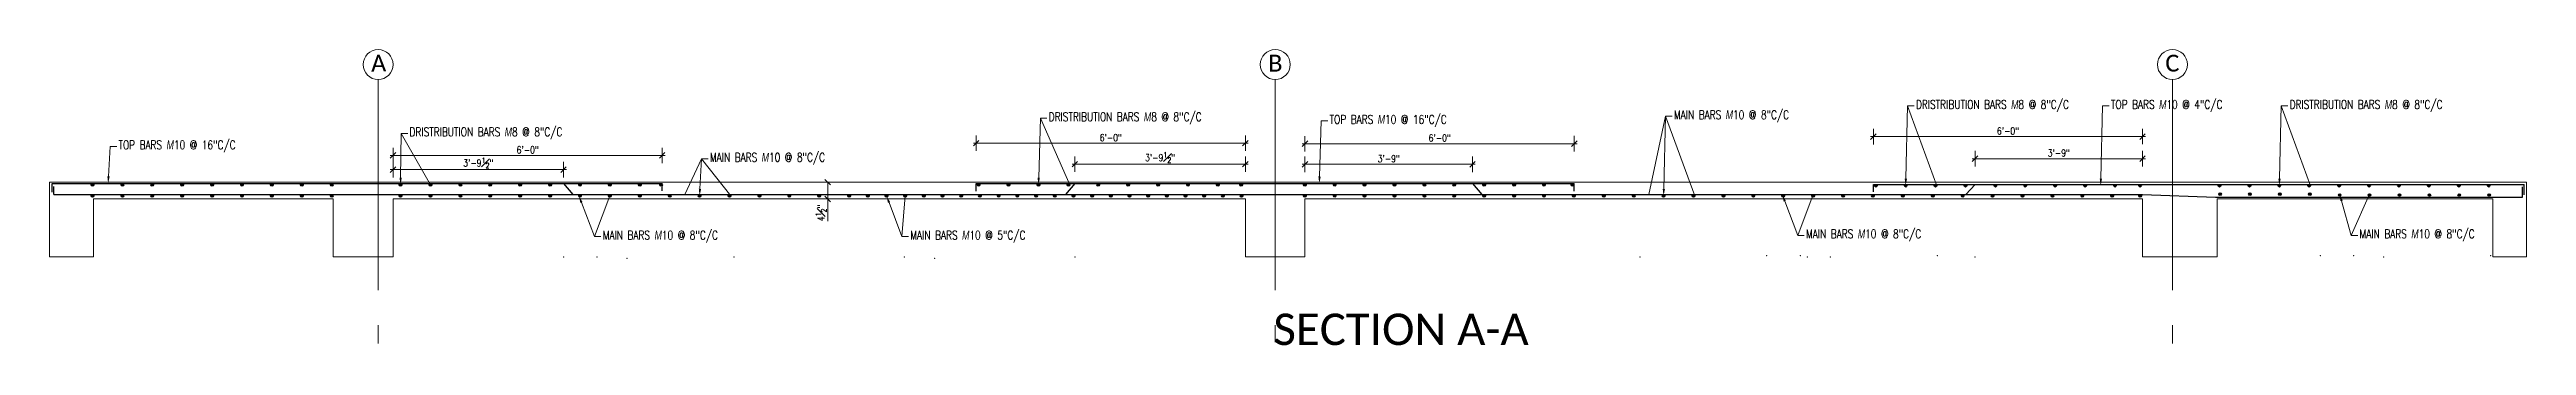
# Model space of a CAD drawing. Header units: inches. Extents: x 0 to 162649, y -36601 to -26324.
# Drawn here: x 156087 to 156750, y -27995 to -27916 of the extents above; entities that cross this region are included whole.
import ezdxf
from ezdxf import colors
from ezdxf.entities.mleader import LeaderData, LeaderLine
from ezdxf.math import Vec2, Vec3

# ---------------------------------------------------------------- set-up
doc = ezdxf.new("R2010")
doc.units = ezdxf.units.IN
doc.header["$MEASUREMENT"] = 0
doc.linetypes.add('CENTER2', pattern=[1.125, 0.75, -0.125, 0.125, -0.125])
for name, color, linetype, lineweight in [('dimention', 1, 'Continuous', 13), ('OL_AR_Center line', 253, 'CENTER2', 13), ('OL_AR_Text', 140, 'Continuous', 5), ('Rein', 3, 'Continuous', 30), ('TEXT', 7, 'Continuous', 9)]:
    doc.layers.add(name, color=color, linetype=linetype, lineweight=lineweight)
doc.styles.add('1-16 Annotative Text', font='calibri.ttf', dxfattribs={"height": 0.0625})
doc.styles.add('1-8 Annotative Text', font='calibri.ttf', dxfattribs={"height": 0.125})
doc.styles.add('DIM', font='simplex.shx', dxfattribs={"width": 0.75})
doc.styles.add('rmtext', font='romans.shx', dxfattribs={"width": 0.8})
doc.dimstyles.new('DIM-24', dxfattribs={"dimscale": 24, "dimtxt": 0.078125, "dimasz": 0.0625, "dimexe": 0.0625, "dimexo": 0.015625, "dimgap": 0.015625, "dimtad": 1, "dimdec": 1, "dimzin": 3, "dimdsep": 46, "dimlunit": 4, "dimtxsty": 'rmtext', "dimblk": 'OBLIQUE', "dimcen": 0.09375, "dimdle": 0.03125, "dimclrd": 1, "dimclre": 1, "dimclrt": 2, "dimadec": 0, "dimazin": 0, "dimtfac": 0.75, "dimtdec": 1, "dimtix": 1, "dimtmove": 0, "dimatfit": 3, "dimfxl": 0.0625, "dimfxlon": 1, "dimfrac": 1, "dimtolj": 1, "dimtzin": 0, "dimlwd": -1, "dimlwe": 5, "dimarcsym": 0})

msp = doc.modelspace()

# ---------------------------------------------------------------- texts
at = {"layer": 'dimention', "style": '1-16 Annotative Text'}
for s, p in [('A', (156173.25, -27921.56)), ('B', (156413.25, -27921.56)), ('C', (156653.25, -27921.56))]:
    msp.add_text(s, height=4.5, rotation=1, dxfattribs=at).set_placement(p)
at = {"layer": 'OL_AR_Text', "insert": (156414.61, -27986.18), "char_height": 8.4, "attachment_point": 1, "style": '1-8 Annotative Text'}
msp.add_mtext_dynamic_manual_height_columns('SECTION A-A', width=432.2308, gutter_width=60, heights=[0], dxfattribs=at)

# ---------------------------------------------------------------- blocks, each defined once
blk = doc.blocks.new('_Oblique')
for p, q in [((-0.49, -0.49), (0.49, 0.49)), ((0, -1.37), (0, 1.38))]:
    blk.add_line(p, q)
blk = doc.blocks.new('*D1106')
at = {"layer": 'Defpoints', "color": 0, "transparency": 16777216}
for p in [(156224.71, -27947.72), (156224.71, -27951.41), (156179.11, -27955.55)]:
    blk.add_point(p, dxfattribs=at)
at = {"layer": 'dimention', "color": 1, "transparency": 16777216}
blk.add_line((156178.36, -27947.72), (156225.46, -27947.72), dxfattribs=at)
at = {"layer": 'dimention', "color": 1, "lineweight": 5, "transparency": 16777216}
for p, q in [((156179.11, -27949.22), (156179.11, -27946.22)), ((156224.71, -27949.22), (156224.71, -27946.22))]:
    blk.add_line(p, q, dxfattribs=at)
at = {"layer": 'dimention', "color": 1, "transparency": 16777216, "xscale": 1.5, "yscale": 1.5, "zscale": 1.5, "rotation": 180}
blk.add_blockref('_Oblique', (156179.11, -27947.72), dxfattribs=at)
at = {"layer": 'dimention', "color": 1, "transparency": 16777216, "xscale": 1.5, "yscale": 1.5, "zscale": 1.5}
blk.add_blockref('_Oblique', (156224.71, -27947.72), dxfattribs=at)
at = {"layer": 'dimention', "color": 2, "transparency": 16777216, "insert": (156201.91, -27945.94), "char_height": 1.875, "attachment_point": 5, "style": 'rmtext'}
blk.add_mtext('\\A1;3\'-9{\\H0.750000x;\\S1#2;}"', dxfattribs=at)
blk = doc.blocks.new('*D1107')
at = {"layer": 'Defpoints', "color": 0, "transparency": 16777216}
for p in [(156251.11, -27943.92), (156251.11, -27951.41), (156179.11, -27955.55)]:
    blk.add_point(p, dxfattribs=at)
at = {"layer": 'dimention', "color": 1, "transparency": 16777216}
blk.add_line((156178.36, -27943.92), (156251.86, -27943.92), dxfattribs=at)
at = {"layer": 'dimention', "color": 1, "lineweight": 5, "transparency": 16777216}
for p, q in [((156179.11, -27945.42), (156179.11, -27942.42)), ((156251.11, -27945.42), (156251.11, -27942.42))]:
    blk.add_line(p, q, dxfattribs=at)
at = {"layer": 'dimention', "color": 1, "transparency": 16777216, "xscale": 1.5, "yscale": 1.5, "zscale": 1.5, "rotation": 180}
blk.add_blockref('_Oblique', (156179.11, -27943.92), dxfattribs=at)
at = {"layer": 'dimention', "color": 1, "transparency": 16777216, "xscale": 1.5, "yscale": 1.5, "zscale": 1.5}
blk.add_blockref('_Oblique', (156251.11, -27943.92), dxfattribs=at)
at = {"layer": 'dimention', "color": 2, "transparency": 16777216, "insert": (156215.11, -27942.43), "char_height": 1.875, "attachment_point": 5, "style": 'rmtext'}
blk.add_mtext('\\A1;6\'-0"', dxfattribs=at)
blk = doc.blocks.new('*D1108')
at = {"layer": 'Defpoints', "color": 0, "transparency": 16777216}
for p in [(156361.51, -27946.26), (156361.51, -27951.43), (156407.11, -27955.55)]:
    blk.add_point(p, dxfattribs=at)
at = {"layer": 'dimention', "color": 1, "transparency": 16777216}
blk.add_line((156407.86, -27946.26), (156360.76, -27946.26), dxfattribs=at)
at = {"layer": 'dimention', "color": 1, "lineweight": 5, "transparency": 16777216}
for p, q in [((156361.51, -27947.76), (156361.51, -27944.76)), ((156407.11, -27947.76), (156407.11, -27944.76))]:
    blk.add_line(p, q, dxfattribs=at)
at = {"layer": 'dimention', "color": 1, "transparency": 16777216, "xscale": 1.5, "yscale": 1.5, "zscale": 1.5, "rotation": 180}
blk.add_blockref('_Oblique', (156361.51, -27946.26), dxfattribs=at)
at = {"layer": 'dimention', "color": 1, "transparency": 16777216, "xscale": 1.5, "yscale": 1.5, "zscale": 1.5}
blk.add_blockref('_Oblique', (156407.11, -27946.26), dxfattribs=at)
at = {"layer": 'dimention', "color": 2, "transparency": 16777216, "insert": (156384.31, -27944.48), "char_height": 1.875, "attachment_point": 5, "style": 'rmtext'}
blk.add_mtext('\\A1;3\'-9{\\H0.750000x;\\S1#2;}"', dxfattribs=at)
blk = doc.blocks.new('*D1109')
at = {"layer": 'Defpoints', "color": 0, "transparency": 16777216}
for p in [(156335.11, -27940.65), (156335.11, -27951.43), (156407.11, -27955.55)]:
    blk.add_point(p, dxfattribs=at)
at = {"layer": 'dimention', "color": 1, "transparency": 16777216}
blk.add_line((156407.86, -27940.65), (156334.36, -27940.65), dxfattribs=at)
at = {"layer": 'dimention', "color": 1, "lineweight": 5, "transparency": 16777216}
for p, q in [((156335.11, -27942.15), (156335.11, -27939.15)), ((156407.11, -27942.15), (156407.11, -27939.15))]:
    blk.add_line(p, q, dxfattribs=at)
at = {"layer": 'dimention', "color": 1, "transparency": 16777216, "xscale": 1.5, "yscale": 1.5, "zscale": 1.5, "rotation": 180}
blk.add_blockref('_Oblique', (156335.11, -27940.65), dxfattribs=at)
at = {"layer": 'dimention', "color": 1, "transparency": 16777216, "xscale": 1.5, "yscale": 1.5, "zscale": 1.5}
blk.add_blockref('_Oblique', (156407.11, -27940.65), dxfattribs=at)
at = {"layer": 'dimention', "color": 2, "transparency": 16777216, "insert": (156371.11, -27939.16), "char_height": 1.875, "attachment_point": 5, "style": 'rmtext'}
blk.add_mtext('\\A1;6\'-0"', dxfattribs=at)
blk = doc.blocks.new('*D1110')
at = {"layer": 'Defpoints', "color": 0, "transparency": 16777216}
for p in [(156467.86, -27946.3), (156467.86, -27951.43), (156423.05, -27955.55)]:
    blk.add_point(p, dxfattribs=at)
at = {"layer": 'dimention', "color": 1, "transparency": 16777216}
blk.add_line((156422.3, -27946.3), (156468.61, -27946.3), dxfattribs=at)
at = {"layer": 'dimention', "color": 1, "lineweight": 5, "transparency": 16777216}
for p, q in [((156423.05, -27947.8), (156423.05, -27944.8)), ((156467.86, -27947.8), (156467.86, -27944.8))]:
    blk.add_line(p, q, dxfattribs=at)
at = {"layer": 'dimention', "color": 1, "transparency": 16777216, "xscale": 1.5, "yscale": 1.5, "zscale": 1.5, "rotation": 180}
blk.add_blockref('_Oblique', (156423.05, -27946.3), dxfattribs=at)
at = {"layer": 'dimention', "color": 1, "transparency": 16777216, "xscale": 1.5, "yscale": 1.5, "zscale": 1.5}
blk.add_blockref('_Oblique', (156467.86, -27946.3), dxfattribs=at)
at = {"layer": 'dimention', "color": 2, "transparency": 16777216, "insert": (156445.45, -27944.81), "char_height": 1.875, "attachment_point": 5, "style": 'rmtext'}
blk.add_mtext('\\A1;3\'-9"', dxfattribs=at)
blk = doc.blocks.new('*D1111')
at = {"layer": 'Defpoints', "color": 0, "transparency": 16777216}
for p in [(156495.11, -27940.79), (156495.11, -27951.43), (156423.05, -27955.55)]:
    blk.add_point(p, dxfattribs=at)
at = {"layer": 'dimention', "color": 1, "transparency": 16777216}
blk.add_line((156422.3, -27940.79), (156495.86, -27940.79), dxfattribs=at)
at = {"layer": 'dimention', "color": 1, "lineweight": 5, "transparency": 16777216}
for p, q in [((156423.05, -27942.29), (156423.05, -27939.29)), ((156495.11, -27942.29), (156495.11, -27939.29))]:
    blk.add_line(p, q, dxfattribs=at)
at = {"layer": 'dimention', "color": 1, "transparency": 16777216, "xscale": 1.5, "yscale": 1.5, "zscale": 1.5, "rotation": 180}
blk.add_blockref('_Oblique', (156423.05, -27940.79), dxfattribs=at)
at = {"layer": 'dimention', "color": 1, "transparency": 16777216, "xscale": 1.5, "yscale": 1.5, "zscale": 1.5}
blk.add_blockref('_Oblique', (156495.11, -27940.79), dxfattribs=at)
at = {"layer": 'dimention', "color": 2, "transparency": 16777216, "insert": (156459.08, -27939.3), "char_height": 1.875, "attachment_point": 5, "style": 'rmtext'}
blk.add_mtext('\\A1;6\'-0"', dxfattribs=at)
blk = doc.blocks.new('*D1112')
at = {"layer": 'Defpoints', "color": 0, "transparency": 16777216}
for p in [(156647.11, -27944.79), (156602.3, -27951.66), (156647.11, -27955.55)]:
    blk.add_point(p, dxfattribs=at)
at = {"layer": 'dimention', "color": 1, "transparency": 16777216}
blk.add_line((156601.55, -27944.79), (156647.86, -27944.79), dxfattribs=at)
at = {"layer": 'dimention', "color": 1, "lineweight": 5, "transparency": 16777216}
for p, q in [((156602.3, -27946.29), (156602.3, -27943.29)), ((156647.11, -27946.29), (156647.11, -27943.29))]:
    blk.add_line(p, q, dxfattribs=at)
at = {"layer": 'dimention', "color": 1, "transparency": 16777216, "xscale": 1.5, "yscale": 1.5, "zscale": 1.5, "rotation": 180}
blk.add_blockref('_Oblique', (156602.3, -27944.79), dxfattribs=at)
at = {"layer": 'dimention', "color": 1, "transparency": 16777216, "xscale": 1.5, "yscale": 1.5, "zscale": 1.5}
blk.add_blockref('_Oblique', (156647.11, -27944.79), dxfattribs=at)
at = {"layer": 'dimention', "color": 2, "transparency": 16777216, "insert": (156624.7, -27943.3), "char_height": 1.875, "attachment_point": 5, "style": 'rmtext'}
blk.add_mtext('\\A1;3\'-9"', dxfattribs=at)
blk = doc.blocks.new('*D1113')
at = {"layer": 'Defpoints', "color": 0, "transparency": 16777216}
for p in [(156647.11, -27938.89), (156575.11, -27951.66), (156647.11, -27955.55)]:
    blk.add_point(p, dxfattribs=at)
at = {"layer": 'dimention', "color": 1, "transparency": 16777216}
blk.add_line((156574.36, -27938.89), (156647.86, -27938.89), dxfattribs=at)
at = {"layer": 'dimention', "color": 1, "lineweight": 5, "transparency": 16777216}
for p, q in [((156575.11, -27940.39), (156575.11, -27937.39)), ((156647.11, -27940.39), (156647.11, -27937.39))]:
    blk.add_line(p, q, dxfattribs=at)
at = {"layer": 'dimention', "color": 1, "transparency": 16777216, "xscale": 1.5, "yscale": 1.5, "zscale": 1.5, "rotation": 180}
blk.add_blockref('_Oblique', (156575.11, -27938.89), dxfattribs=at)
at = {"layer": 'dimention', "color": 1, "transparency": 16777216, "xscale": 1.5, "yscale": 1.5, "zscale": 1.5}
blk.add_blockref('_Oblique', (156647.11, -27938.89), dxfattribs=at)
at = {"layer": 'dimention', "color": 2, "transparency": 16777216, "insert": (156611.11, -27937.4), "char_height": 1.875, "attachment_point": 5, "style": 'rmtext'}
blk.add_mtext('\\A1;6\'-0"', dxfattribs=at)
blk = doc.blocks.new('*D1114')
at = {"layer": 'Defpoints', "color": 0, "transparency": 16777216}
for p in [(156295.39, -27951.05), (156296.89, -27951.05), (156296.89, -27955.55)]:
    blk.add_point(p, dxfattribs=at)
at = {"layer": 'dimention', "color": 1, "lineweight": 5, "transparency": 16777216}
for p, q in [((156296.52, -27951.05), (156293.89, -27951.05)), ((156296.52, -27955.55), (156293.89, -27955.55))]:
    blk.add_line(p, q, dxfattribs=at)
at = {"layer": 'dimention', "color": 1, "transparency": 16777216}
for p, q in [((156295.39, -27951.05), (156295.39, -27956.3)), ((156295.39, -27955.55), (156295.39, -27961.52))]:
    blk.add_line(p, q, dxfattribs=at)
at = {"layer": 'dimention', "color": 1, "transparency": 16777216, "xscale": 1.5, "yscale": 1.5, "zscale": 1.5}
for p, rotation in [((156295.39, -27951.05), 90), ((156295.39, -27955.55), 270)]:
    blk.add_blockref('_Oblique', p, dxfattribs=dict(at, rotation=rotation))
at = {"layer": 'dimention', "color": 2, "transparency": 16777216, "insert": (156293.61, -27959.29), "char_height": 1.875, "attachment_point": 5, "rotation": 90, "style": 'rmtext'}
blk.add_mtext('\\A1;4{\\H0.750000x;\\S1#2;}"', dxfattribs=at)

# ---------------------------------------------------------------- dimensions: what is measured, and where the dimension line sits
at = {"layer": 'dimention'}
for base, p1, p2, picture, middle in [((156251.11, -27943.92), (156179.11, -27955.55), (156251.11, -27951.41), '*D1107', (156215.11, -27942.43)), ((156335.11, -27940.65), (156407.11, -27955.55), (156335.11, -27951.43), '*D1109', (156371.11, -27939.16)), ((156495.11, -27940.79), (156423.05, -27955.55), (156495.11, -27951.43), '*D1111', (156459.08, -27939.3)), ((156647.11, -27938.89), (156575.11, -27951.66), (156647.11, -27955.55), '*D1113', (156611.11, -27937.4)), ((156224.71, -27947.72), (156179.11, -27955.55), (156224.71, -27951.41), '*D1106', (156201.91, -27945.94)), ((156361.51, -27946.26), (156407.11, -27955.55), (156361.51, -27951.43), '*D1108', (156384.31, -27944.48)), ((156467.86, -27946.3), (156423.05, -27955.55), (156467.86, -27951.43), '*D1110', (156445.45, -27944.81)), ((156647.11, -27944.79), (156602.3, -27951.66), (156647.11, -27955.55), '*D1112', (156624.7, -27943.3))]:
    dim = msp.add_linear_dim(base=base, p1=p1, p2=p2, dimstyle='DIM-24', dxfattribs=at)
    dim.commit()
    dim.dimension.update_dxf_attribs({"geometry": picture, "text_midpoint": middle})
dim = msp.add_linear_dim(base=(156295.39, -27951.05), p1=(156296.89, -27955.55), p2=(156296.89, -27951.05), angle=90, dimstyle='DIM-24', dxfattribs=at)
dim.commit()
dim.dimension.update_dxf_attribs({"geometry": '*D1114', "text_midpoint": (156295.39, -27959.29), "dimtype": 160})

# ---------------------------------------------------------------- hatches: boundary and pattern name
at = {"layer": 'Rein'}
h = msp.add_hatch(color=256, dxfattribs=at)
h.dxf.hatch_style = 1
h.paths.add_polyline_path([(156099.05, -27951.76, 1), (156098.35, -27951.76, 1)])
h = msp.add_hatch(color=256, dxfattribs=at)
h.dxf.hatch_style = 1
h.paths.add_polyline_path([(156099.05, -27954.74, 1), (156098.35, -27954.74, 1)])
h = msp.add_hatch(color=256, dxfattribs=at)
h.dxf.hatch_style = 1
h.paths.add_polyline_path([(156107.05, -27951.76, 1), (156106.35, -27951.76, 1)])
h = msp.add_hatch(color=256, dxfattribs=at)
h.dxf.hatch_style = 1
h.paths.add_polyline_path([(156107.05, -27954.74, 1), (156106.35, -27954.74, 1)])
h = msp.add_hatch(color=256, dxfattribs=at)
h.dxf.hatch_style = 1
h.paths.add_polyline_path([(156115.05, -27951.76, 1), (156114.35, -27951.76, 1)])
h = msp.add_hatch(color=256, dxfattribs=at)
h.dxf.hatch_style = 1
h.paths.add_polyline_path([(156115.05, -27954.74, 1), (156114.35, -27954.74, 1)])
h = msp.add_hatch(color=256, dxfattribs=at)
h.dxf.hatch_style = 1
h.paths.add_polyline_path([(156123.05, -27951.76, 1), (156122.35, -27951.76, 1)])
h = msp.add_hatch(color=256, dxfattribs=at)
h.dxf.hatch_style = 1
h.paths.add_polyline_path([(156123.05, -27954.74, 1), (156122.35, -27954.74, 1)])
h = msp.add_hatch(color=256, dxfattribs=at)
h.dxf.hatch_style = 1
h.paths.add_polyline_path([(156131.05, -27951.76, 1), (156130.35, -27951.76, 1)])
h = msp.add_hatch(color=256, dxfattribs=at)
h.dxf.hatch_style = 1
h.paths.add_polyline_path([(156131.05, -27954.74, 1), (156130.35, -27954.74, 1)])
h = msp.add_hatch(color=256, dxfattribs=at)
h.dxf.hatch_style = 1
h.paths.add_polyline_path([(156139.05, -27951.76, 1), (156138.35, -27951.76, 1)])
h = msp.add_hatch(color=256, dxfattribs=at)
h.dxf.hatch_style = 1
h.paths.add_polyline_path([(156139.05, -27954.74, 1), (156138.35, -27954.74, 1)])
h = msp.add_hatch(color=256, dxfattribs=at)
h.dxf.hatch_style = 1
h.paths.add_polyline_path([(156147.05, -27951.76, 1), (156146.35, -27951.76, 1)])
h = msp.add_hatch(color=256, dxfattribs=at)
h.dxf.hatch_style = 1
h.paths.add_polyline_path([(156147.05, -27954.74, 1), (156146.35, -27954.74, 1)])
h = msp.add_hatch(color=256, dxfattribs=at)
h.dxf.hatch_style = 1
h.paths.add_polyline_path([(156155.05, -27951.76, 1), (156154.35, -27951.76, 1)])
h = msp.add_hatch(color=256, dxfattribs=at)
h.dxf.hatch_style = 1
h.paths.add_polyline_path([(156155.05, -27954.74, 1), (156154.35, -27954.74, 1)])
h = msp.add_hatch(color=256, dxfattribs=at)
h.dxf.hatch_style = 1
h.paths.add_polyline_path([(156163.05, -27951.76, 1), (156162.35, -27951.76, 1)])
h = msp.add_hatch(color=256, dxfattribs=at)
h.dxf.hatch_style = 1
h.paths.add_polyline_path([(156163.05, -27954.74, 1), (156162.35, -27954.74, 1)])
h = msp.add_hatch(color=256, dxfattribs=at)
h.dxf.hatch_style = 1
h.paths.add_polyline_path([(156181.46, -27951.76, 1), (156180.76, -27951.76, 1)])
h = msp.add_hatch(color=256, dxfattribs=at)
h.dxf.hatch_style = 1
h.paths.add_polyline_path([(156181.46, -27954.74, 1), (156180.76, -27954.74, 1)])
h = msp.add_hatch(color=256, dxfattribs=at)
h.dxf.hatch_style = 1
h.paths.add_polyline_path([(156189.46, -27951.76, 1), (156188.76, -27951.76, 1)])
h = msp.add_hatch(color=256, dxfattribs=at)
h.dxf.hatch_style = 1
h.paths.add_polyline_path([(156189.46, -27954.74, 1), (156188.76, -27954.74, 1)])
h = msp.add_hatch(color=256, dxfattribs=at)
h.dxf.hatch_style = 1
h.paths.add_polyline_path([(156197.46, -27951.76, 1), (156196.76, -27951.76, 1)])
h = msp.add_hatch(color=256, dxfattribs=at)
h.dxf.hatch_style = 1
h.paths.add_polyline_path([(156197.46, -27954.74, 1), (156196.76, -27954.74, 1)])
h = msp.add_hatch(color=256, dxfattribs=at)
h.dxf.hatch_style = 1
h.paths.add_polyline_path([(156205.46, -27951.76, 1), (156204.76, -27951.76, 1)])
h = msp.add_hatch(color=256, dxfattribs=at)
h.dxf.hatch_style = 1
h.paths.add_polyline_path([(156205.46, -27954.74, 1), (156204.76, -27954.74, 1)])
h = msp.add_hatch(color=256, dxfattribs=at)
h.dxf.hatch_style = 1
h.paths.add_polyline_path([(156213.46, -27951.76, 1), (156212.76, -27951.76, 1)])
h = msp.add_hatch(color=256, dxfattribs=at)
h.dxf.hatch_style = 1
h.paths.add_polyline_path([(156213.46, -27954.74, 1), (156212.76, -27954.74, 1)])
h = msp.add_hatch(color=256, dxfattribs=at)
h.dxf.hatch_style = 1
h.paths.add_polyline_path([(156221.46, -27951.76, 1), (156220.76, -27951.76, 1)])
h = msp.add_hatch(color=256, dxfattribs=at)
h.dxf.hatch_style = 1
h.paths.add_polyline_path([(156221.46, -27954.74, 1), (156220.76, -27954.74, 1)])
h = msp.add_hatch(color=256, dxfattribs=at)
h.dxf.hatch_style = 1
h.paths.add_polyline_path([(156229.46, -27951.76, 1), (156228.76, -27951.76, 1)])
h = msp.add_hatch(color=256, dxfattribs=at)
h.dxf.hatch_style = 1
h.paths.add_polyline_path([(156229.46, -27954.74, 1), (156228.76, -27954.74, 1)])
h = msp.add_hatch(color=256, dxfattribs=at)
h.dxf.hatch_style = 1
h.paths.add_polyline_path([(156237.46, -27951.76, 1), (156236.76, -27951.76, 1)])
h = msp.add_hatch(color=256, dxfattribs=at)
h.dxf.hatch_style = 1
h.paths.add_polyline_path([(156237.46, -27954.74, 1), (156236.76, -27954.74, 1)])
h = msp.add_hatch(color=256, dxfattribs=at)
h.dxf.hatch_style = 1
h.paths.add_polyline_path([(156245.46, -27951.76, 1), (156244.76, -27951.76, 1)])
h = msp.add_hatch(color=256, dxfattribs=at)
h.dxf.hatch_style = 1
h.paths.add_polyline_path([(156245.46, -27954.74, 1), (156244.76, -27954.74, 1)])
h = msp.add_hatch(color=256, dxfattribs=at)
h.dxf.hatch_style = 1
h.paths.add_polyline_path([(156251.14, -27951.76, 1), (156250.44, -27951.76, 1)])
h = msp.add_hatch(color=256, dxfattribs=at)
h.dxf.hatch_style = 1
h.paths.add_polyline_path([(156253.46, -27954.74, 1), (156252.76, -27954.74, 1)])
h = msp.add_hatch(color=256, dxfattribs=at)
h.dxf.hatch_style = 1
h.paths.add_polyline_path([(156261.46, -27954.74, 1), (156260.76, -27954.74, 1)])
h = msp.add_hatch(color=256, dxfattribs=at)
h.dxf.hatch_style = 1
h.paths.add_polyline_path([(156269.46, -27954.74, 1), (156268.76, -27954.74, 1)])
h = msp.add_hatch(color=256, dxfattribs=at)
h.dxf.hatch_style = 1
h.paths.add_polyline_path([(156277.46, -27954.74, 1), (156276.76, -27954.74, 1)])
h = msp.add_hatch(color=256, dxfattribs=at)
h.dxf.hatch_style = 1
h.paths.add_polyline_path([(156285.46, -27954.74, 1), (156284.76, -27954.74, 1)])
h = msp.add_hatch(color=256, dxfattribs=at)
h.dxf.hatch_style = 1
h.paths.add_polyline_path([(156293.46, -27954.74, 1), (156292.76, -27954.74, 1)])
h = msp.add_hatch(color=256, dxfattribs=at)
h.dxf.hatch_style = 1
h.paths.add_polyline_path([(156301.46, -27954.74, 1), (156300.76, -27954.74, 1)])
h = msp.add_hatch(color=256, dxfattribs=at)
h.dxf.hatch_style = 1
h.paths.add_polyline_path([(156306.46, -27954.74, 1), (156305.76, -27954.74, 1)])
h = msp.add_hatch(color=256, dxfattribs=at)
h.dxf.hatch_style = 1
h.paths.add_polyline_path([(156311.46, -27954.74, 1), (156310.76, -27954.74, 1)])
h = msp.add_hatch(color=256, dxfattribs=at)
h.dxf.hatch_style = 1
h.paths.add_polyline_path([(156316.46, -27954.74, 1), (156315.76, -27954.74, 1)])
h = msp.add_hatch(color=256, dxfattribs=at)
h.dxf.hatch_style = 1
h.paths.add_polyline_path([(156321.46, -27954.74, 1), (156320.76, -27954.74, 1)])
h = msp.add_hatch(color=256, dxfattribs=at)
h.dxf.hatch_style = 1
h.paths.add_polyline_path([(156326.46, -27954.74, 1), (156325.76, -27954.74, 1)])
h = msp.add_hatch(color=256, dxfattribs=at)
h.dxf.hatch_style = 1
h.paths.add_polyline_path([(156331.46, -27954.74, 1), (156330.76, -27954.74, 1)])
h = msp.add_hatch(color=256, dxfattribs=at)
h.dxf.hatch_style = 1
h.paths.add_polyline_path([(156336.11, -27951.78, 1), (156335.41, -27951.78, 1)])
h = msp.add_hatch(color=256, dxfattribs=at)
h.dxf.hatch_style = 1
h.paths.add_polyline_path([(156336.46, -27954.74, 1), (156335.76, -27954.74, 1)])
h = msp.add_hatch(color=256, dxfattribs=at)
h.dxf.hatch_style = 1
h.paths.add_polyline_path([(156341.46, -27954.74, 1), (156340.76, -27954.74, 1)])
h = msp.add_hatch(color=256, dxfattribs=at)
h.dxf.hatch_style = 1
h.paths.add_polyline_path([(156344.11, -27951.78, 1), (156343.41, -27951.78, 1)])
h = msp.add_hatch(color=256, dxfattribs=at)
h.dxf.hatch_style = 1
h.paths.add_polyline_path([(156346.46, -27954.74, 1), (156345.76, -27954.74, 1)])
h = msp.add_hatch(color=256, dxfattribs=at)
h.dxf.hatch_style = 1
h.paths.add_polyline_path([(156351.46, -27954.74, 1), (156350.76, -27954.74, 1)])
h = msp.add_hatch(color=256, dxfattribs=at)
h.dxf.hatch_style = 1
h.paths.add_polyline_path([(156352.11, -27951.78, 1), (156351.41, -27951.78, 1)])
h = msp.add_hatch(color=256, dxfattribs=at)
h.dxf.hatch_style = 1
h.paths.add_polyline_path([(156356.46, -27954.74, 1), (156355.76, -27954.74, 1)])
h = msp.add_hatch(color=256, dxfattribs=at)
h.dxf.hatch_style = 1
h.paths.add_polyline_path([(156360.11, -27951.78, 1), (156359.41, -27951.78, 1)])
h = msp.add_hatch(color=256, dxfattribs=at)
h.dxf.hatch_style = 1
h.paths.add_polyline_path([(156361.46, -27954.74, 1), (156360.76, -27954.74, 1)])
h = msp.add_hatch(color=256, dxfattribs=at)
h.dxf.hatch_style = 1
h.paths.add_polyline_path([(156366.46, -27954.74, 1), (156365.76, -27954.74, 1)])
h = msp.add_hatch(color=256, dxfattribs=at)
h.dxf.hatch_style = 1
h.paths.add_polyline_path([(156368.11, -27951.78, 1), (156367.41, -27951.78, 1)])
h = msp.add_hatch(color=256, dxfattribs=at)
h.dxf.hatch_style = 1
h.paths.add_polyline_path([(156371.46, -27954.74, 1), (156370.76, -27954.74, 1)])
h = msp.add_hatch(color=256, dxfattribs=at)
h.dxf.hatch_style = 1
h.paths.add_polyline_path([(156376.11, -27951.78, 1), (156375.41, -27951.78, 1)])
h = msp.add_hatch(color=256, dxfattribs=at)
h.dxf.hatch_style = 1
h.paths.add_polyline_path([(156376.46, -27954.74, 1), (156375.76, -27954.74, 1)])
h = msp.add_hatch(color=256, dxfattribs=at)
h.dxf.hatch_style = 1
h.paths.add_polyline_path([(156381.46, -27954.74, 1), (156380.76, -27954.74, 1)])
h = msp.add_hatch(color=256, dxfattribs=at)
h.dxf.hatch_style = 1
h.paths.add_polyline_path([(156384.11, -27951.78, 1), (156383.41, -27951.78, 1)])
h = msp.add_hatch(color=256, dxfattribs=at)
h.dxf.hatch_style = 1
h.paths.add_polyline_path([(156386.46, -27954.74, 1), (156385.76, -27954.74, 1)])
h = msp.add_hatch(color=256, dxfattribs=at)
h.dxf.hatch_style = 1
h.paths.add_polyline_path([(156391.46, -27954.74, 1), (156390.76, -27954.74, 1)])
h = msp.add_hatch(color=256, dxfattribs=at)
h.dxf.hatch_style = 1
h.paths.add_polyline_path([(156392.11, -27951.78, 1), (156391.41, -27951.78, 1)])
h = msp.add_hatch(color=256, dxfattribs=at)
h.dxf.hatch_style = 1
h.paths.add_polyline_path([(156396.46, -27954.74, 1), (156395.76, -27954.74, 1)])
h = msp.add_hatch(color=256, dxfattribs=at)
h.dxf.hatch_style = 1
h.paths.add_polyline_path([(156400.11, -27951.78, 1), (156399.41, -27951.78, 1)])
h = msp.add_hatch(color=256, dxfattribs=at)
h.dxf.hatch_style = 1
h.paths.add_polyline_path([(156401.46, -27954.74, 1), (156400.76, -27954.74, 1)])
h = msp.add_hatch(color=256, dxfattribs=at)
h.dxf.hatch_style = 1
h.paths.add_polyline_path([(156406.32, -27951.78, 1), (156405.62, -27951.78, 1)])
h = msp.add_hatch(color=256, dxfattribs=at)
h.dxf.hatch_style = 1
h.paths.add_polyline_path([(156406.46, -27954.74, 1), (156405.76, -27954.74, 1)])
h = msp.add_hatch(color=256, dxfattribs=at)
h.dxf.hatch_style = 1
h.paths.add_polyline_path([(156423.35, -27951.78, 1), (156422.65, -27951.78, 1)])
h = msp.add_hatch(color=256, dxfattribs=at)
h.dxf.hatch_style = 1
h.paths.add_polyline_path([(156423.35, -27954.74, 1), (156422.65, -27954.74, 1)])
h = msp.add_hatch(color=256, dxfattribs=at)
h.dxf.hatch_style = 1
h.paths.add_polyline_path([(156431.35, -27951.78, 1), (156430.65, -27951.78, 1)])
h = msp.add_hatch(color=256, dxfattribs=at)
h.dxf.hatch_style = 1
h.paths.add_polyline_path([(156431.35, -27954.74, 1), (156430.65, -27954.74, 1)])
h = msp.add_hatch(color=256, dxfattribs=at)
h.dxf.hatch_style = 1
h.paths.add_polyline_path([(156439.35, -27951.78, 1), (156438.65, -27951.78, 1)])
h = msp.add_hatch(color=256, dxfattribs=at)
h.dxf.hatch_style = 1
h.paths.add_polyline_path([(156439.35, -27954.74, 1), (156438.65, -27954.74, 1)])
h = msp.add_hatch(color=256, dxfattribs=at)
h.dxf.hatch_style = 1
h.paths.add_polyline_path([(156447.35, -27951.78, 1), (156446.65, -27951.78, 1)])
h = msp.add_hatch(color=256, dxfattribs=at)
h.dxf.hatch_style = 1
h.paths.add_polyline_path([(156447.35, -27954.74, 1), (156446.65, -27954.74, 1)])
h = msp.add_hatch(color=256, dxfattribs=at)
h.dxf.hatch_style = 1
h.paths.add_polyline_path([(156455.35, -27951.78, 1), (156454.65, -27951.78, 1)])
h = msp.add_hatch(color=256, dxfattribs=at)
h.dxf.hatch_style = 1
h.paths.add_polyline_path([(156455.35, -27954.74, 1), (156454.65, -27954.74, 1)])
h = msp.add_hatch(color=256, dxfattribs=at)
h.dxf.hatch_style = 1
h.paths.add_polyline_path([(156463.35, -27951.78, 1), (156462.65, -27951.78, 1)])
h = msp.add_hatch(color=256, dxfattribs=at)
h.dxf.hatch_style = 1
h.paths.add_polyline_path([(156463.35, -27954.74, 1), (156462.65, -27954.74, 1)])
h = msp.add_hatch(color=256, dxfattribs=at)
h.dxf.hatch_style = 1
h.paths.add_polyline_path([(156471.35, -27951.78, 1), (156470.65, -27951.78, 1)])
h = msp.add_hatch(color=256, dxfattribs=at)
h.dxf.hatch_style = 1
h.paths.add_polyline_path([(156471.35, -27954.74, 1), (156470.65, -27954.74, 1)])
h = msp.add_hatch(color=256, dxfattribs=at)
h.dxf.hatch_style = 1
h.paths.add_polyline_path([(156479.35, -27951.78, 1), (156478.65, -27951.78, 1)])
h = msp.add_hatch(color=256, dxfattribs=at)
h.dxf.hatch_style = 1
h.paths.add_polyline_path([(156479.35, -27954.74, 1), (156478.65, -27954.74, 1)])
h = msp.add_hatch(color=256, dxfattribs=at)
h.dxf.hatch_style = 1
h.paths.add_polyline_path([(156487.35, -27951.78, 1), (156486.65, -27951.78, 1)])
h = msp.add_hatch(color=256, dxfattribs=at)
h.dxf.hatch_style = 1
h.paths.add_polyline_path([(156487.35, -27954.74, 1), (156486.65, -27954.74, 1)])
h = msp.add_hatch(color=256, dxfattribs=at)
h.dxf.hatch_style = 1
h.paths.add_polyline_path([(156494.99, -27951.78, 1), (156494.29, -27951.78, 1)])
h = msp.add_hatch(color=256, dxfattribs=at)
h.dxf.hatch_style = 1
h.paths.add_polyline_path([(156495.35, -27954.74, 1), (156494.65, -27954.74, 1)])
h = msp.add_hatch(color=256, dxfattribs=at)
h.dxf.hatch_style = 1
h.paths.add_polyline_path([(156503.35, -27954.74, 1), (156502.65, -27954.74, 1)])
h = msp.add_hatch(color=256, dxfattribs=at)
h.dxf.hatch_style = 1
h.paths.add_polyline_path([(156511.35, -27954.74, 1), (156510.65, -27954.74, 1)])
h = msp.add_hatch(color=256, dxfattribs=at)
h.dxf.hatch_style = 1
h.paths.add_polyline_path([(156519.35, -27954.74, 1), (156518.65, -27954.74, 1)])
h = msp.add_hatch(color=256, dxfattribs=at)
h.dxf.hatch_style = 1
h.paths.add_polyline_path([(156527.35, -27954.74, 1), (156526.65, -27954.74, 1)])
h = msp.add_hatch(color=256, dxfattribs=at)
h.dxf.hatch_style = 1
h.paths.add_polyline_path([(156535.35, -27954.74, 1), (156534.65, -27954.74, 1)])
h = msp.add_hatch(color=256, dxfattribs=at)
h.dxf.hatch_style = 1
h.paths.add_polyline_path([(156543.35, -27954.74, 1), (156542.65, -27954.74, 1)])
h = msp.add_hatch(color=256, dxfattribs=at)
h.dxf.hatch_style = 1
h.paths.add_polyline_path([(156551.35, -27954.74, 1), (156550.65, -27954.74, 1)])
h = msp.add_hatch(color=256, dxfattribs=at)
h.dxf.hatch_style = 1
h.paths.add_polyline_path([(156559.35, -27954.74, 1), (156558.65, -27954.74, 1)])
h = msp.add_hatch(color=256, dxfattribs=at)
h.dxf.hatch_style = 1
h.paths.add_polyline_path([(156567.35, -27954.74, 1), (156566.65, -27954.74, 1)])
h = msp.add_hatch(color=256, dxfattribs=at)
h.dxf.hatch_style = 1
h.paths.add_polyline_path([(156575.35, -27954.74, 1), (156574.65, -27954.74, 1)])
h = msp.add_hatch(color=256, dxfattribs=at)
h.dxf.hatch_style = 1
h.paths.add_polyline_path([(156576.1, -27952.01, 1), (156575.4, -27952.01, 1)])
h = msp.add_hatch(color=256, dxfattribs=at)
h.dxf.hatch_style = 1
h.paths.add_polyline_path([(156583.35, -27954.74, 1), (156582.65, -27954.74, 1)])
h = msp.add_hatch(color=256, dxfattribs=at)
h.dxf.hatch_style = 1
h.paths.add_polyline_path([(156584.1, -27952.01, 1), (156583.4, -27952.01, 1)])
h = msp.add_hatch(color=256, dxfattribs=at)
h.dxf.hatch_style = 1
h.paths.add_polyline_path([(156591.35, -27954.74, 1), (156590.65, -27954.74, 1)])
h = msp.add_hatch(color=256, dxfattribs=at)
h.dxf.hatch_style = 1
h.paths.add_polyline_path([(156592.1, -27952.01, 1), (156591.4, -27952.01, 1)])
h = msp.add_hatch(color=256, dxfattribs=at)
h.dxf.hatch_style = 1
h.paths.add_polyline_path([(156599.35, -27954.74, 1), (156598.65, -27954.74, 1)])
h = msp.add_hatch(color=256, dxfattribs=at)
h.dxf.hatch_style = 1
h.paths.add_polyline_path([(156600.1, -27952.01, 1), (156599.4, -27952.01, 1)])
h = msp.add_hatch(color=256, dxfattribs=at)
h.dxf.hatch_style = 1
h.paths.add_polyline_path([(156607.35, -27954.74, 1), (156606.65, -27954.74, 1)])
h = msp.add_hatch(color=256, dxfattribs=at)
h.dxf.hatch_style = 1
h.paths.add_polyline_path([(156608.1, -27952.01, 1), (156607.4, -27952.01, 1)])
h = msp.add_hatch(color=256, dxfattribs=at)
h.dxf.hatch_style = 1
h.paths.add_polyline_path([(156615.35, -27954.74, 1), (156614.65, -27954.74, 1)])
h = msp.add_hatch(color=256, dxfattribs=at)
h.dxf.hatch_style = 1
h.paths.add_polyline_path([(156616.1, -27952.01, 1), (156615.4, -27952.01, 1)])
h = msp.add_hatch(color=256, dxfattribs=at)
h.dxf.hatch_style = 1
h.paths.add_polyline_path([(156623.35, -27954.74, 1), (156622.65, -27954.74, 1)])
h = msp.add_hatch(color=256, dxfattribs=at)
h.dxf.hatch_style = 1
h.paths.add_polyline_path([(156624.1, -27952.01, 1), (156623.4, -27952.01, 1)])
h = msp.add_hatch(color=256, dxfattribs=at)
h.dxf.hatch_style = 1
h.paths.add_polyline_path([(156631.35, -27954.74, 1), (156630.65, -27954.74, 1)])
h = msp.add_hatch(color=256, dxfattribs=at)
h.dxf.hatch_style = 1
h.paths.add_polyline_path([(156632.1, -27952.01, 1), (156631.4, -27952.01, 1)])
h = msp.add_hatch(color=256, dxfattribs=at)
h.dxf.hatch_style = 1
h.paths.add_polyline_path([(156639.35, -27954.74, 1), (156638.65, -27954.74, 1)])
h = msp.add_hatch(color=256, dxfattribs=at)
h.dxf.hatch_style = 1
h.paths.add_polyline_path([(156640.1, -27952.01, 1), (156639.4, -27952.01, 1)])
h = msp.add_hatch(color=256, dxfattribs=at)
h.dxf.hatch_style = 1
h.paths.add_polyline_path([(156646.8, -27952.01, 1), (156646.1, -27952.01, 1)])
h = msp.add_hatch(color=256, dxfattribs=at)
h.dxf.hatch_style = 1
h.paths.add_polyline_path([(156646.83, -27954.74, 1), (156646.13, -27954.74, 1)])
h = msp.add_hatch(color=256, dxfattribs=at)
h.dxf.hatch_style = 1
h.paths.add_polyline_path([(156668.06, -27952.01, 1), (156667.36, -27952.01, 1)])
h = msp.add_hatch(color=256, dxfattribs=at)
h.dxf.hatch_style = 1
h.paths.add_polyline_path([(156668.2, -27954.25, 1), (156667.5, -27954.25, 1)])
h = msp.add_hatch(color=256, dxfattribs=at)
h.dxf.hatch_style = 1
h.paths.add_polyline_path([(156676.06, -27952.01, 1), (156675.36, -27952.01, 1)])
h = msp.add_hatch(color=256, dxfattribs=at)
h.dxf.hatch_style = 1
h.paths.add_polyline_path([(156676.2, -27954.25, 1), (156675.5, -27954.25, 1)])
h = msp.add_hatch(color=256, dxfattribs=at)
h.dxf.hatch_style = 1
h.paths.add_polyline_path([(156684.06, -27952.01, 1), (156683.36, -27952.01, 1)])
h = msp.add_hatch(color=256, dxfattribs=at)
h.dxf.hatch_style = 1
h.paths.add_polyline_path([(156684.2, -27954.25, 1), (156683.5, -27954.25, 1)])
h = msp.add_hatch(color=256, dxfattribs=at)
h.dxf.hatch_style = 1
h.paths.add_polyline_path([(156692.06, -27952.01, 1), (156691.36, -27952.01, 1)])
h = msp.add_hatch(color=256, dxfattribs=at)
h.dxf.hatch_style = 1
h.paths.add_polyline_path([(156692.2, -27954.25, 1), (156691.5, -27954.25, 1)])
h = msp.add_hatch(color=256, dxfattribs=at)
h.dxf.hatch_style = 1
h.paths.add_polyline_path([(156700.06, -27952.01, 1), (156699.36, -27952.01, 1)])
h = msp.add_hatch(color=256, dxfattribs=at)
h.dxf.hatch_style = 1
h.paths.add_polyline_path([(156700.2, -27954.49, 1), (156699.5, -27954.49, 1)])
h = msp.add_hatch(color=256, dxfattribs=at)
h.dxf.hatch_style = 1
h.paths.add_polyline_path([(156708.06, -27952.01, 1), (156707.36, -27952.01, 1)])
h = msp.add_hatch(color=256, dxfattribs=at)
h.dxf.hatch_style = 1
h.paths.add_polyline_path([(156708.2, -27954.49, 1), (156707.5, -27954.49, 1)])
h = msp.add_hatch(color=256, dxfattribs=at)
h.dxf.hatch_style = 1
h.paths.add_polyline_path([(156716.06, -27952.01, 1), (156715.36, -27952.01, 1)])
h = msp.add_hatch(color=256, dxfattribs=at)
h.dxf.hatch_style = 1
h.paths.add_polyline_path([(156716.2, -27954.49, 1), (156715.5, -27954.49, 1)])
h = msp.add_hatch(color=256, dxfattribs=at)
h.dxf.hatch_style = 1
h.paths.add_polyline_path([(156724.06, -27952.01, 1), (156723.36, -27952.01, 1)])
h = msp.add_hatch(color=256, dxfattribs=at)
h.dxf.hatch_style = 1
h.paths.add_polyline_path([(156724.2, -27954.49, 1), (156723.5, -27954.49, 1)])
h = msp.add_hatch(color=256, dxfattribs=at)
h.dxf.hatch_style = 1
h.paths.add_polyline_path([(156732.06, -27952.01, 1), (156731.36, -27952.01, 1)])
h = msp.add_hatch(color=256, dxfattribs=at)
h.dxf.hatch_style = 1
h.paths.add_polyline_path([(156732.2, -27954.49, 1), (156731.5, -27954.49, 1)])
h = msp.add_hatch(color=256, dxfattribs=at)
h.dxf.hatch_style = 1
h.paths.add_polyline_path([(156740.06, -27952.01, 1), (156739.36, -27952.01, 1)])
h = msp.add_hatch(color=256, dxfattribs=at)
h.dxf.hatch_style = 1
h.paths.add_polyline_path([(156740.2, -27954.49, 1), (156739.5, -27954.49, 1)])

# ---------------------------------------------------------------- linework, layer by layer
at = {"layer": 'dimention'}
for p, q in [((156352.28, -27934), (156360.11, -27951.78)), ((156519.53, -27933.44), (156515.06, -27954.39)), ((156519.53, -27933.44), (156527.35, -27954.74)), ((156584.28, -27930.71), (156592.1, -27952.01)), ((156684.23, -27930.71), (156692.06, -27952.01)), ((156181.28, -27938.03), (156189.11, -27951.76)), ((156261.63, -27944.82), (156257.17, -27954.39)), ((156261.63, -27944.82), (156269.46, -27954.74)), ((156087.21, -27951.05), (156087.21, -27971.05)), ((156087.21, -27951.05), (156749.82, -27951.05)), ((156232.97, -27965.62), (156237.11, -27954.74)), ((156315.25, -27965.62), (156316.11, -27954.74)), ((156554.87, -27965.27), (156559, -27954.39)), ((156702.93, -27965.27), (156707.85, -27954.25)), ((156749.82, -27951.05), (156749.82, -27971.05)), ((156098.94, -27955.55), (156098.94, -27971.05)), ((156098.94, -27955.55), (156163.11, -27955.55)), ((156163.11, -27955.55), (156163.11, -27971.05)), ((156179.11, -27955.55), (156179.11, -27971.05)), ((156179.11, -27955.55), (156407.11, -27955.55)), ((156407.11, -27955.55), (156407.11, -27971.05)), ((156423.05, -27955.55), (156423.05, -27971.05)), ((156423.05, -27955.55), (156647.11, -27955.55)), ((156647.11, -27955.55), (156647.11, -27971.05)), ((156667.11, -27955.55), (156667.11, -27971.05)), ((156667.11, -27955.55), (156740.82, -27955.55)), ((156740.82, -27955.55), (156740.82, -27971.05)), ((156087.21, -27971.05), (156098.94, -27971.05)), ((156163.11, -27971.05), (156179.11, -27971.05)), ((156407.11, -27971.05), (156423.05, -27971.05)), ((156647.11, -27971.05), (156667.11, -27971.05)), ((156740.82, -27971.05), (156749.82, -27971.05))]:
    msp.add_line(p, q, dxfattribs=at)
for centre in [(156175.11, -27919.65), (156415.11, -27919.65), (156655.11, -27919.65)]:
    msp.add_circle(centre, 4, dxfattribs=at)
for p in [(156224.71, -27971.05), (156233.63, -27971.05), (156241.69, -27971.4), (156270.31, -27971.05), (156315.91, -27971.05), (156323.97, -27971.4), (156361.51, -27971.05), (156512.67, -27971.05), (156546.6, -27970.7), (156555.53, -27970.7), (156557.48, -27971.05), (156563.58, -27971.05), (156592.2, -27970.7), (156602.3, -27971.05), (156694.66, -27970.7), (156703.59, -27970.7), (156711.65, -27971.05), (156740.26, -27970.7)]:
    msp.add_point(p, dxfattribs=at)
at = {"layer": 'OL_AR_Center line', "ltscale": 75}
for p, q in [((156175.11, -27923.65), (156175.11, -27994.18)), ((156415.11, -27923.65), (156415.11, -27993.83)), ((156655.11, -27923.65), (156655.11, -27994.18))]:
    msp.add_line(p, q, dxfattribs=at)
at = {"layer": 'Rein'}
for p, q in [((156087.94, -27951.41), (156251.11, -27951.41)), ((156087.94, -27953.78), (156087.94, -27951.41)), ((156088.4, -27954.39), (156088.4, -27952.25)), ((156088.4, -27954.39), (156647.1, -27954.39)), ((156224.71, -27951.41), (156227.21, -27954.39)), ((156251.11, -27953.41), (156251.11, -27951.41)), ((156335.11, -27951.43), (156495.11, -27951.43)), ((156335.11, -27953.43), (156335.11, -27951.43)), ((156361.51, -27951.43), (156359.01, -27954.39)), ((156467.86, -27951.43), (156470.36, -27954.39)), ((156495.11, -27953.43), (156495.11, -27951.43)), ((156575.11, -27951.66), (156749.24, -27951.66)), ((156575.11, -27953.66), (156575.11, -27951.66)), ((156599.8, -27954.39), (156602.3, -27951.66)), ((156647.1, -27954.39), (156666.65, -27955.1)), ((156666.65, -27955.1), (156748.76, -27955.1)), ((156748.76, -27955.1), (156748.76, -27952.3)), ((156749.24, -27954.45), (156749.24, -27951.66))]:
    msp.add_line(p, q, dxfattribs=at)
for centre in [(156098.7, -27951.76), (156098.7, -27954.74), (156106.7, -27951.76), (156106.7, -27954.74), (156114.7, -27951.76), (156114.7, -27954.74), (156122.7, -27951.76), (156122.7, -27954.74), (156130.7, -27951.76), (156130.7, -27954.74), (156138.7, -27951.76), (156138.7, -27954.74), (156146.7, -27951.76), (156146.7, -27954.74), (156154.7, -27951.76), (156154.7, -27954.74), (156162.7, -27951.76), (156162.7, -27954.74), (156181.11, -27951.76), (156181.11, -27954.74), (156189.11, -27951.76), (156189.11, -27954.74), (156197.11, -27951.76), (156197.11, -27954.74), (156205.11, -27951.76), (156205.11, -27954.74), (156213.11, -27951.76), (156213.11, -27954.74), (156221.11, -27951.76), (156221.11, -27954.74), (156229.11, -27951.76), (156229.11, -27954.74), (156237.11, -27951.76), (156237.11, -27954.74), (156245.11, -27951.76), (156245.11, -27954.74), (156250.79, -27951.76), (156253.11, -27954.74), (156261.11, -27954.74), (156269.11, -27954.74), (156277.11, -27954.74), (156285.11, -27954.74), (156293.11, -27954.74), (156301.11, -27954.74), (156306.11, -27954.74), (156311.11, -27954.74), (156316.11, -27954.74), (156321.11, -27954.74), (156326.11, -27954.74), (156331.11, -27954.74), (156335.76, -27951.78), (156336.11, -27954.74), (156341.11, -27954.74), (156343.76, -27951.78), (156346.11, -27954.74), (156351.11, -27954.74), (156351.76, -27951.78), (156356.11, -27954.74), (156359.76, -27951.78), (156361.11, -27954.74), (156366.11, -27954.74), (156367.76, -27951.78), (156371.11, -27954.74), (156375.76, -27951.78), (156376.11, -27954.74), (156381.11, -27954.74), (156383.76, -27951.78), (156386.11, -27954.74), (156391.11, -27954.74), (156391.76, -27951.78), (156396.11, -27954.74), (156399.76, -27951.78), (156401.11, -27954.74), (156405.97, -27951.78), (156406.11, -27954.74), (156423, -27951.78), (156423, -27954.74), (156431, -27951.78), (156431, -27954.74), (156439, -27951.78), (156439, -27954.74), (156447, -27951.78), (156447, -27954.74), (156455, -27951.78), (156455, -27954.74), (156463, -27951.78), (156463, -27954.74), (156471, -27951.78), (156471, -27954.74), (156479, -27951.78), (156479, -27954.74), (156487, -27951.78), (156487, -27954.74), (156494.64, -27951.78), (156495, -27954.74), (156503, -27954.74), (156511, -27954.74), (156519, -27954.74), (156527, -27954.74), (156535, -27954.74), (156543, -27954.74), (156551, -27954.74), (156559, -27954.74), (156567, -27954.74), (156575, -27954.74), (156575.75, -27952.01), (156583, -27954.74), (156583.75, -27952.01), (156591, -27954.74), (156591.75, -27952.01), (156599, -27954.74), (156599.75, -27952.01), (156607, -27954.74), (156607.75, -27952.01), (156615, -27954.74), (156615.75, -27952.01), (156623, -27954.74), (156623.75, -27952.01), (156631, -27954.74), (156631.75, -27952.01), (156639, -27954.74), (156639.75, -27952.01), (156646.45, -27952.01), (156646.48, -27954.74), (156667.71, -27952.01), (156667.85, -27954.25), (156675.71, -27952.01), (156675.85, -27954.25), (156683.71, -27952.01), (156683.85, -27954.25), (156691.71, -27952.01), (156691.85, -27954.25), (156699.71, -27952.01), (156699.85, -27954.49), (156707.71, -27952.01), (156707.85, -27954.49), (156715.71, -27952.01), (156715.85, -27954.49), (156723.71, -27952.01), (156723.85, -27954.49), (156731.71, -27952.01), (156731.85, -27954.49), (156739.71, -27952.01), (156739.85, -27954.49)]:
    msp.add_circle(centre, 0.35, dxfattribs=at)

msp.set_redraw_order([(e.dxf.handle, doc.entitydb.next_handle()) for e in msp.query("TEXT MTEXT ATTDEF DIMENSION ARC_DIMENSION")])  # texts and dimensions are drawn at this point

# ---------------------------------------------------------------- leaders
at = {"layer": 'TEXT'}
ml = msp.add_multileader_mtext('Standard', dxfattribs=at)
ml.set_content('DRISTRIBUTION BARS {\\Fgothici|c0;M}8 @ 8"C/C', color=256, style='DIM')
ml.set_leader_properties(color=1, linetype='ByLayer', lineweight=9)
ml.build(insert=Vec2(0, 0))
ml.multileader.update_dxf_attribs({"text_right_attachment_type": 2, "dogleg_length": 0.25, "arrow_head_size": 1.88, "scale": 40})
ctx = ml.context
ctx.base_point, ctx.scale, ctx.char_height, ctx.arrow_head_size, ctx.landing_gap_size, ctx.plane_origin = Vec3(156586.03, -27930.71), 40, 2.3438, 1.88, 0.469, Vec3(156595.84, -27986.94)
ctx.right_attachment = 2
notes = []
notes.append((ctx, [(0, (1, 1, 0), (156584.28, -27930.71), (1, 0), 1.76, [(0, [(156583.75, -27952.01)], 0, [])])]))
ctx.mtext.insert, ctx.mtext.flow_direction = Vec3(156586.5, -27929.15), 5
ml = msp.add_multileader_mtext('Standard', dxfattribs=at)
ml.set_content('TOP BARS {\\Fgothici|c0;M}10 @ 4"C/C', color=256, style='DIM')
ml.set_leader_properties(color=1, linetype='ByLayer', lineweight=9)
ml.build(insert=Vec2(0, 0))
ml.multileader.update_dxf_attribs({"text_right_attachment_type": 2, "dogleg_length": 0.25, "arrow_head_size": 1.88, "scale": 40})
ctx = ml.context
ctx.base_point, ctx.scale, ctx.char_height, ctx.arrow_head_size, ctx.landing_gap_size, ctx.plane_origin = Vec3(156638.2, -27930.71), 40, 2.3438, 1.88, 0.469, Vec3(156648.01, -27986.94)
ctx.right_attachment = 2
notes.append((ctx, [(0, (1, 1, 0), (156636.44, -27930.71), (1, 0), 1.76, [(0, [(156635.92, -27952.01)], 0, [])])]))
ctx.mtext.insert, ctx.mtext.flow_direction = Vec3(156638.66, -27929.15), 5
ml = msp.add_multileader_mtext('Standard', dxfattribs=at)
ml.set_content('DRISTRIBUTION BARS {\\Fgothici|c0;M}8 @ 8"C/C', color=256, style='DIM')
ml.set_leader_properties(color=1, linetype='ByLayer', lineweight=9)
ml.build(insert=Vec2(0, 0))
ml.multileader.update_dxf_attribs({"text_right_attachment_type": 2, "dogleg_length": 0.25, "arrow_head_size": 1.88, "scale": 40})
ctx = ml.context
ctx.base_point, ctx.scale, ctx.char_height, ctx.arrow_head_size, ctx.landing_gap_size, ctx.plane_origin = Vec3(156685.99, -27930.71), 40, 2.3438, 1.88, 0.469, Vec3(156695.8, -27986.94)
ctx.right_attachment = 2
notes.append((ctx, [(0, (1, 1, 0), (156684.23, -27930.71), (1, 0), 1.76, [(0, [(156683.71, -27952.01)], 0, [])])]))
ctx.mtext.insert, ctx.mtext.flow_direction = Vec3(156686.46, -27929.15), 5
ml = msp.add_multileader_mtext('Standard', dxfattribs=at)
ml.set_content('DRISTRIBUTION BARS {\\Fgothici|c0;M}8 @ 8"C/C', color=256, style='DIM')
ml.set_leader_properties(color=1, linetype='ByLayer', lineweight=9)
ml.build(insert=Vec2(0, 0))
ml.multileader.update_dxf_attribs({"text_right_attachment_type": 2, "dogleg_length": 0.25, "arrow_head_size": 1.88, "scale": 40})
ctx = ml.context
ctx.base_point, ctx.scale, ctx.char_height, ctx.arrow_head_size, ctx.landing_gap_size, ctx.plane_origin = Vec3(156354.03, -27934), 40, 2.3438, 1.88, 0.469, Vec3(156363.84, -27978.85)
ctx.right_attachment = 2
notes.append((ctx, [(0, (1, 1, 0), (156352.28, -27934), (1, 0), 1.76, [(0, [(156351.76, -27951.78)], 0, [])])]))
ctx.mtext.insert, ctx.mtext.flow_direction = Vec3(156354.5, -27932.44), 5
ml = msp.add_multileader_mtext('Standard', dxfattribs=at)
ml.set_content('TOP BARS {\\Fgothici|c0;M}10 @ 16"C/C', color=256, style='DIM')
ml.set_leader_properties(color=1, linetype='ByLayer', lineweight=9)
ml.build(insert=Vec2(0, 0))
ml.multileader.update_dxf_attribs({"text_right_attachment_type": 2, "dogleg_length": 0.25, "arrow_head_size": 1.88, "scale": 40})
ctx = ml.context
ctx.base_point, ctx.scale, ctx.char_height, ctx.arrow_head_size, ctx.landing_gap_size, ctx.plane_origin = Vec3(156429.17, -27934.69), 40, 2.3438, 1.88, 0.469, Vec3(156438.98, -27986.37)
ctx.right_attachment = 2
notes.append((ctx, [(0, (1, 1, 0), (156427.42, -27934.69), (1, 0), 1.76, [(0, [(156426.89, -27951.43)], 0, [])])]))
ctx.mtext.insert, ctx.mtext.flow_direction = Vec3(156429.64, -27933.13), 5
ml = msp.add_multileader_mtext('Standard', dxfattribs=at)
ml.set_content('MAIN BARS {\\Fgothici|c0;M}10 @ 8"C/C', color=256, style='DIM')
ml.set_leader_properties(color=1, linetype='ByLayer', lineweight=9)
ml.build(insert=Vec2(0, 0))
ml.multileader.update_dxf_attribs({"text_right_attachment_type": 2, "dogleg_length": 0.25, "arrow_head_size": 1.88, "scale": 40})
ctx = ml.context
ctx.base_point, ctx.scale, ctx.char_height, ctx.arrow_head_size, ctx.landing_gap_size, ctx.plane_origin = Vec3(156521.28, -27933.44), 40, 2.3438, 1.88, 0.469, Vec3(156531.09, -27989.67)
ctx.right_attachment = 2
notes.append((ctx, [(0, (1, 1, 0), (156519.53, -27933.44), (1, 0), 1.76, [(0, [(156519, -27954.74)], 0, [])])]))
ctx.mtext.insert, ctx.mtext.flow_direction = Vec3(156521.75, -27931.88), 5
ml = msp.add_multileader_mtext('Standard', dxfattribs=at)
ml.set_content('TOP BARS {\\Fgothici|c0;M}10 @ 16"C/C', color=256, style='DIM')
ml.set_leader_properties(color=1, linetype='ByLayer', lineweight=9)
ml.build(insert=Vec2(0, 0))
ml.multileader.update_dxf_attribs({"text_right_attachment_type": 2, "dogleg_length": 0.25, "arrow_head_size": 1.88, "scale": 40})
ctx = ml.context
ctx.base_point, ctx.scale, ctx.char_height, ctx.arrow_head_size, ctx.landing_gap_size, ctx.plane_origin = Vec3(156105.17, -27941.5), 40, 2.3438, 1.88, 0.469, Vec3(156114.98, -27986.35)
ctx.right_attachment = 2
notes.append((ctx, [(0, (1, 1, 0), (156103.41, -27941.5), (1, 0), 1.76, [(0, [(156102.89, -27951.41)], 0, [])])]))
ctx.mtext.insert, ctx.mtext.flow_direction = Vec3(156105.64, -27939.93), 5
ml = msp.add_multileader_mtext('Standard', dxfattribs=at)
ml.set_content('DRISTRIBUTION BARS {\\Fgothici|c0;M}8 @ 8"C/C', color=256, style='DIM')
ml.set_leader_properties(color=1, linetype='ByLayer', lineweight=9)
ml.build(insert=Vec2(0, 0))
ml.multileader.update_dxf_attribs({"text_right_attachment_type": 2, "dogleg_length": 0.25, "arrow_head_size": 1.88, "scale": 40})
ctx = ml.context
ctx.base_point, ctx.scale, ctx.char_height, ctx.arrow_head_size, ctx.landing_gap_size, ctx.plane_origin = Vec3(156183.04, -27938.03), 40, 2.3438, 1.88, 0.469, Vec3(156192.85, -27982.88)
ctx.right_attachment = 2
notes.append((ctx, [(0, (1, 1, 0), (156181.28, -27938.03), (1, 0), 1.76, [(0, [(156181.11, -27951.76)], 0, [])])]))
ctx.mtext.insert, ctx.mtext.flow_direction = Vec3(156183.51, -27936.47), 5
ml = msp.add_multileader_mtext('Standard', dxfattribs=at)
ml.set_content('MAIN BARS {\\Fgothici|c0;M}10 @ 8"C/C', color=256, style='DIM')
ml.set_leader_properties(color=1, linetype='ByLayer', lineweight=9)
ml.build(insert=Vec2(0, 0))
ml.multileader.update_dxf_attribs({"text_right_attachment_type": 2, "dogleg_length": 0.25, "arrow_head_size": 1.88, "scale": 40})
ctx = ml.context
ctx.base_point, ctx.scale, ctx.char_height, ctx.arrow_head_size, ctx.landing_gap_size, ctx.plane_origin = Vec3(156263.39, -27944.82), 40, 2.3438, 1.88, 0.469, Vec3(156273.2, -27989.67)
ctx.right_attachment = 2
notes.append((ctx, [(0, (1, 1, 0), (156261.63, -27944.82), (1, 0), 1.76, [(0, [(156261.11, -27954.74)], 0, [])])]))
ctx.mtext.insert, ctx.mtext.flow_direction = Vec3(156263.86, -27943.26), 5
ml = msp.add_multileader_mtext('Standard', dxfattribs=at)
ml.set_content('MAIN BARS {\\Fgothici|c0;M}10 @ 8"C/C', color=256, style='DIM')
ml.set_leader_properties(color=1, linetype='ByLayer', lineweight=9)
ml.build(insert=Vec2(0, 0))
ml.multileader.update_dxf_attribs({"text_right_attachment_type": 2, "dogleg_length": 0.25, "arrow_head_size": 1.88, "scale": 40})
ctx = ml.context
ctx.base_point, ctx.scale, ctx.char_height, ctx.arrow_head_size, ctx.landing_gap_size, ctx.plane_origin = Vec3(156234.73, -27965.62), 40, 2.3438, 1.88, 0.469, Vec3(156244.54, -28010.47)
ctx.right_attachment = 2
notes.append((ctx, [(0, (1, 1, 0), (156232.97, -27965.62), (1, 0), 1.76, [(0, [(156228.83, -27954.74)], 0, [])])]))
ctx.mtext.insert, ctx.mtext.flow_direction = Vec3(156235.2, -27964.06), 5
ml = msp.add_multileader_mtext('Standard', dxfattribs=at)
ml.set_content('MAIN BARS {\\Fgothici|c0;M}10 @ 5"C/C', color=256, style='DIM')
ml.set_leader_properties(color=1, linetype='ByLayer', lineweight=9)
ml.build(insert=Vec2(0, 0))
ml.multileader.update_dxf_attribs({"text_right_attachment_type": 2, "dogleg_length": 0.25, "arrow_head_size": 1.88, "scale": 40})
ctx = ml.context
ctx.base_point, ctx.scale, ctx.char_height, ctx.arrow_head_size, ctx.landing_gap_size, ctx.plane_origin = Vec3(156317.01, -27965.62), 40, 2.3438, 1.88, 0.469, Vec3(156326.82, -28010.47)
ctx.right_attachment = 2
notes.append((ctx, [(0, (1, 1, 0), (156315.25, -27965.62), (1, 0), 1.76, [(0, [(156311.11, -27954.74)], 0, [])])]))
ctx.mtext.insert, ctx.mtext.flow_direction = Vec3(156317.47, -27964.06), 5
ml = msp.add_multileader_mtext('Standard', dxfattribs=at)
ml.set_content('MAIN BARS {\\Fgothici|c0;M}10 @ 8"C/C', color=256, style='DIM')
ml.set_leader_properties(color=1, linetype='ByLayer', lineweight=9)
ml.build(insert=Vec2(0, 0))
ml.multileader.update_dxf_attribs({"text_right_attachment_type": 2, "dogleg_length": 0.25, "arrow_head_size": 1.88, "scale": 40})
ctx = ml.context
ctx.base_point, ctx.scale, ctx.char_height, ctx.arrow_head_size, ctx.landing_gap_size, ctx.plane_origin = Vec3(156556.62, -27965.27), 40, 2.3438, 1.88, 0.469, Vec3(156566.43, -28010.12)
ctx.right_attachment = 2
notes.append((ctx, [(0, (1, 1, 0), (156554.87, -27965.27), (1, 0), 1.76, [(0, [(156550.73, -27954.39)], 0, [])])]))
ctx.mtext.insert, ctx.mtext.flow_direction = Vec3(156557.09, -27963.71), 5
ml = msp.add_multileader_mtext('Standard', dxfattribs=at)
ml.set_content('MAIN BARS {\\Fgothici|c0;M}10 @ 8"C/C', color=256, style='DIM')
ml.set_leader_properties(color=1, linetype='ByLayer', lineweight=9)
ml.build(insert=Vec2(0, 0))
ml.multileader.update_dxf_attribs({"text_right_attachment_type": 2, "dogleg_length": 0.25, "arrow_head_size": 1.88, "scale": 40})
ctx = ml.context
ctx.base_point, ctx.scale, ctx.char_height, ctx.arrow_head_size, ctx.landing_gap_size, ctx.plane_origin = Vec3(156704.69, -27965.27), 40, 2.3438, 1.88, 0.469, Vec3(156714.5, -28010.12)
ctx.right_attachment = 2
notes.append((ctx, [(0, (1, 1, 0), (156702.93, -27965.27), (1, 0), 1.76, [(0, [(156699.85, -27954.25)], 0, [])])]))
ctx.mtext.insert, ctx.mtext.flow_direction = Vec3(156705.15, -27963.71), 5
for ctx, leaders in notes:
    for number, flags, end, landing, length, lines in leaders:
        leader = LeaderData()
        leader.index, (leader.has_last_leader_line, leader.has_dogleg_vector, leader.attachment_direction) = number, flags
        leader.last_leader_point, leader.dogleg_vector, leader.dogleg_length = Vec3(end), Vec3(landing), length
        for number, points, colour, breaks in lines:
            line = LeaderLine()
            line.index, line.vertices, line.color, line.breaks = number, Vec3.list(points), colors.encode_raw_color(colour), breaks
            leader.lines.append(line)
        ctx.leaders.append(leader)

doc.saveas('drawing.dxf')
